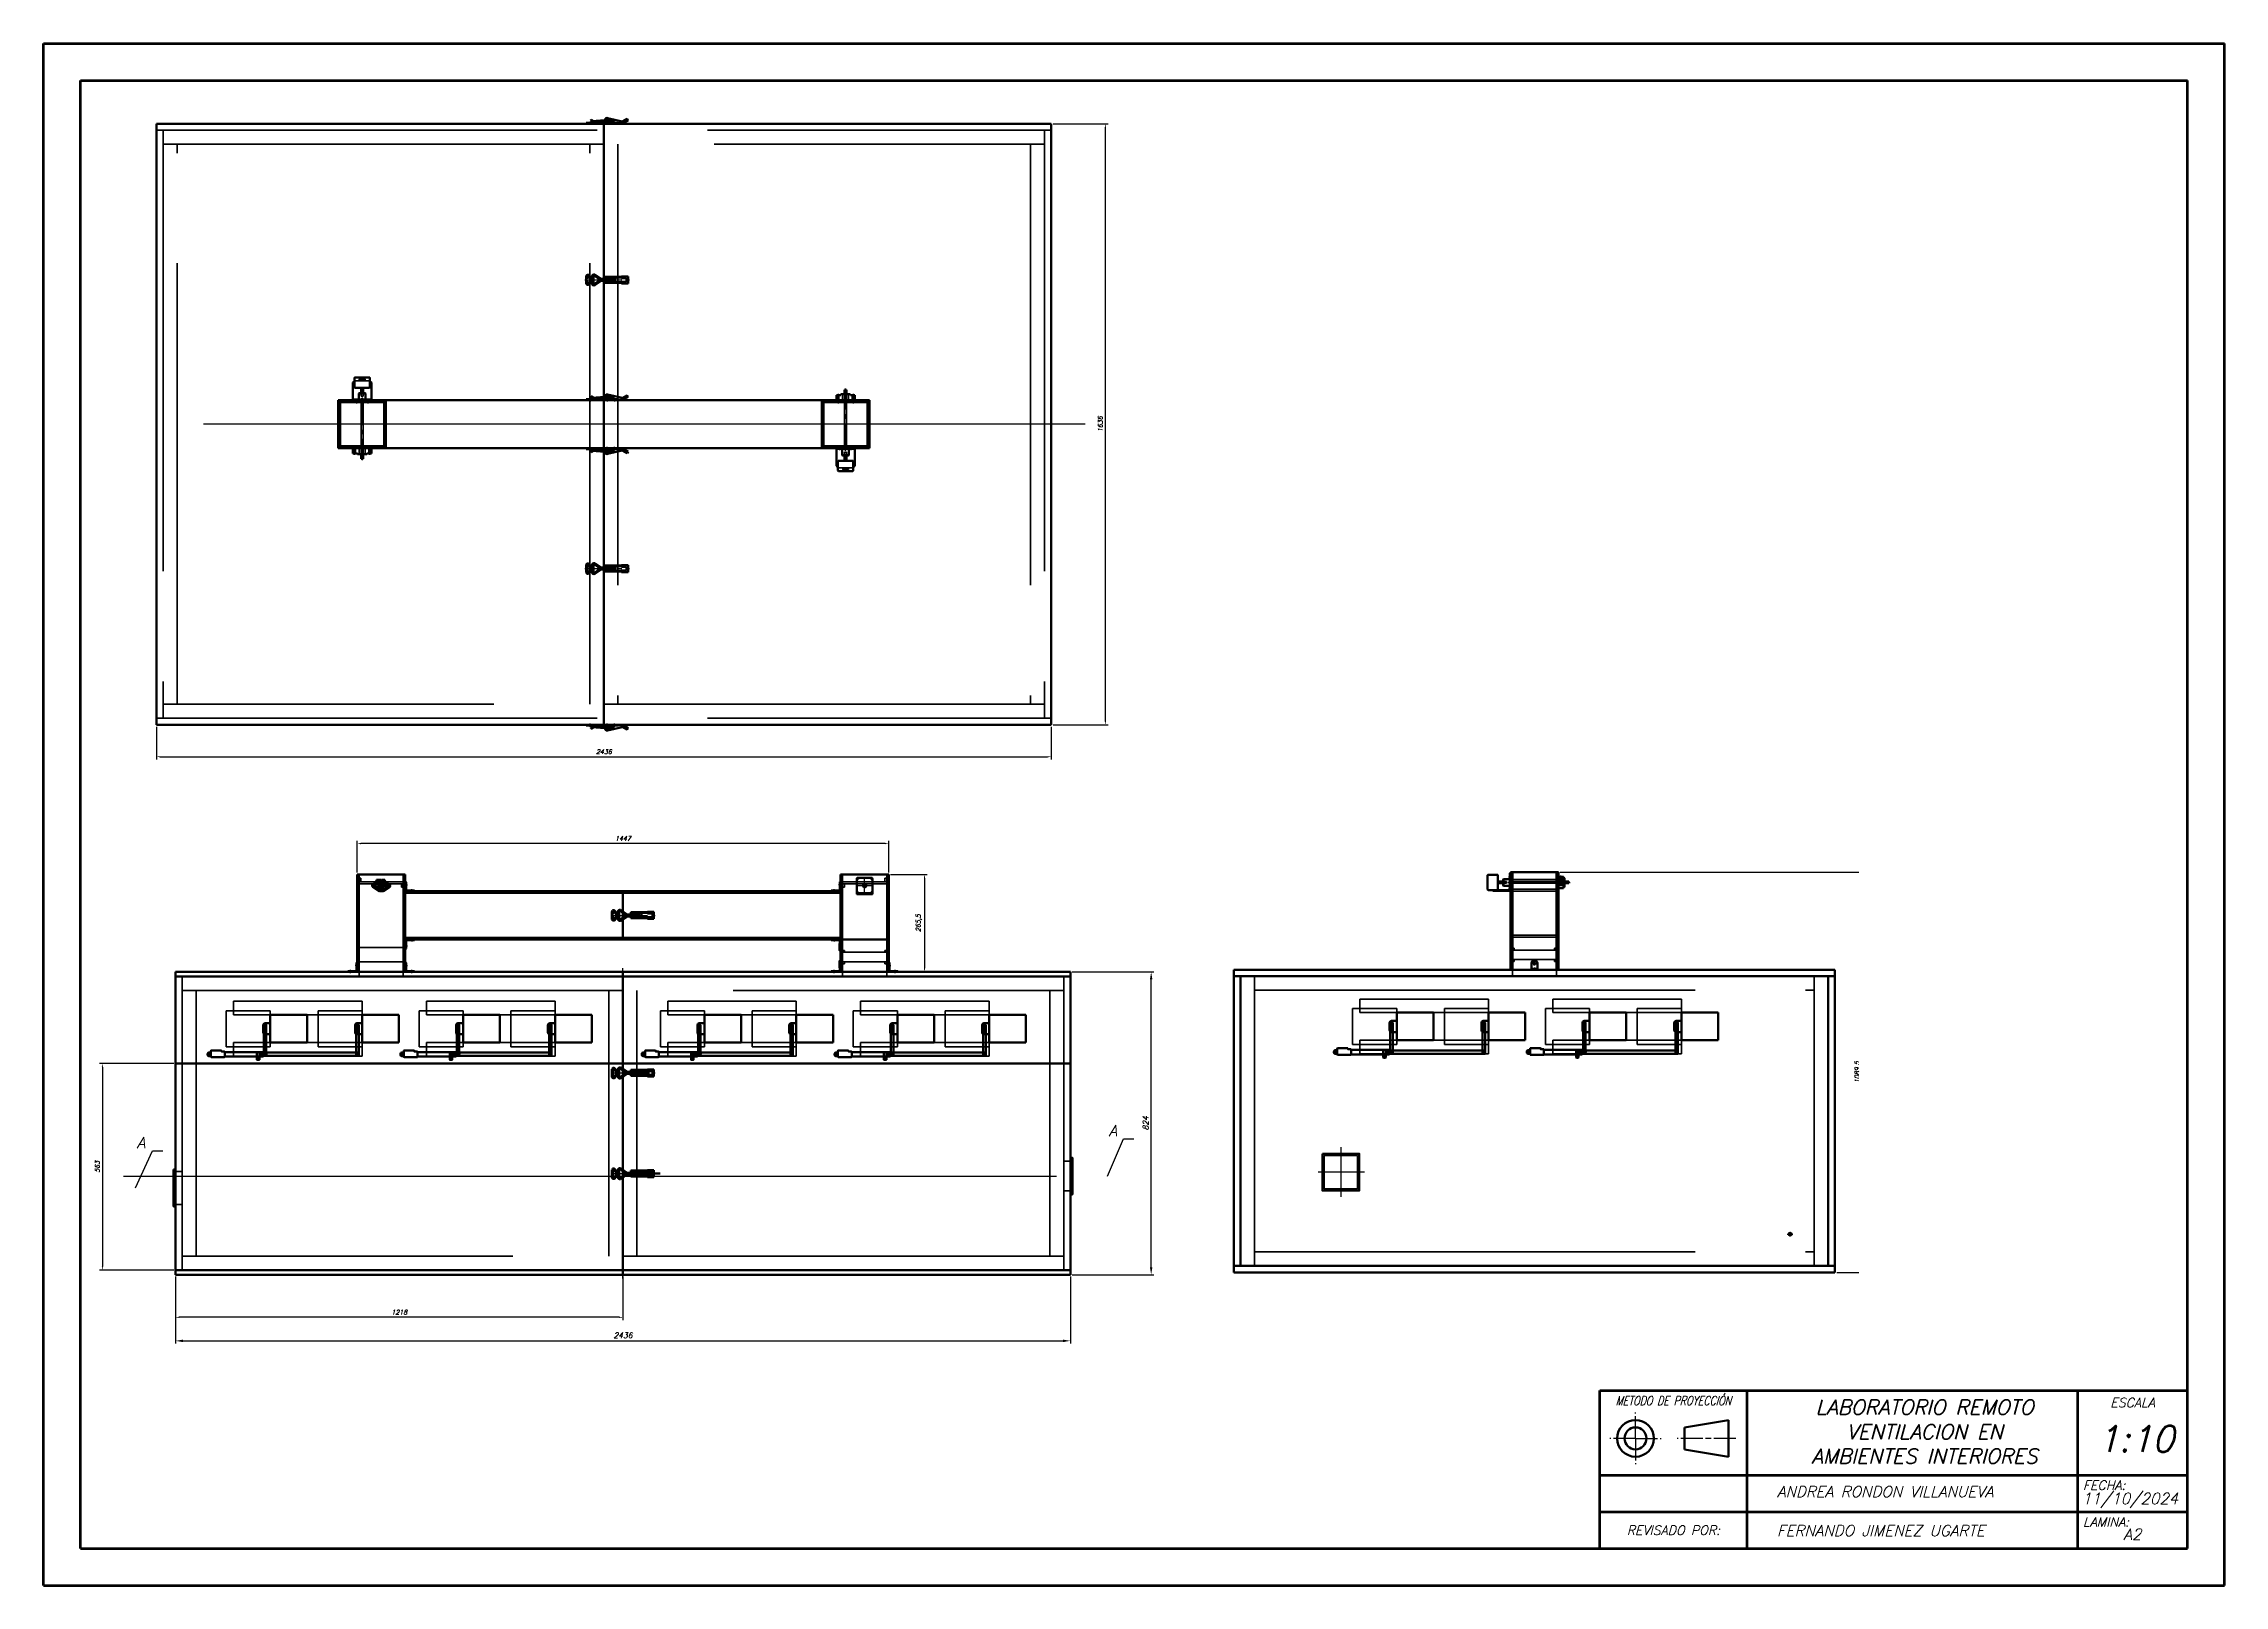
# Paper-space layout 'Ensamble' of a CAD drawing. Header units: millimetres. Extents: x -156 to 438, y 16 to 435.
# The model-space entities are those that its viewports show. They can reach past a viewport. Long polylines and large blocks are cut down to what shows.
import ezdxf

# ---------------------------------------------------------------- set-up
doc = ezdxf.new("R2010")
doc.units = ezdxf.units.MM
for name, pattern in [('ACAD_ISO02W100', [15, 12, -3]), ('ACAD_ISO08W100', [36, 24, -3, 6, -3]), ('CENTER', [50.8, 31.75, -6.35, 6.35, -6.35]), ('CENTER2', [1.125, 0.75, -0.125, 0.125, -0.125]), ('DASHDOTX2', [50.8, 25.4, -12.7, 0, -12.7])]:
    doc.linetypes.add(name, pattern=pattern)
for name, color, linetype, lineweight in [('ACABADO', 7, 'Continuous', 50), ('CORTE', 6, 'DASHDOTX2', 25), ('EJES', 1, 'ACAD_ISO08W100', 25), ('HIDDEN', 4, 'Continuous', 9), ('MARCO', 5, 'Continuous', 53), ('OCULTA', 3, 'ACAD_ISO02W100', 35), ('TEXTO', 1, 'Continuous', 35)]:
    doc.layers.add(name, color=color, linetype=linetype, lineweight=lineweight)
doc.layers.get('HIDDEN').off()
doc.styles.add('COMP', font='romans.shx', dxfattribs={"width": 0.75, "oblique": 15})
doc.styles.add('NORMAL', font='romans.shx', dxfattribs={"oblique": 15})
doc.dimstyles.new('ISO-25', dxfattribs={"dimtxt": 3, "dimasz": 4, "dimexe": 1.5, "dimexo": 1, "dimgap": 1.5, "dimtad": 1, "dimdec": 1, "dimtxsty": 'NORMAL', "dimcen": 0, "dimclrd": 6, "dimclre": 6, "dimclrt": 256, "dimadec": 0, "dimazin": 0, "dimtfac": 1, "dimtdec": 1, "dimtmove": 0, "dimatfit": 3, "dimfxl": 1, "dimlwd": 25, "dimlwe": 25, "dimarcsym": 0})
doc.dimstyles.new('ISO-25 (1-2)', dxfattribs={"dimtxt": 2.5, "dimasz": 2, "dimexe": 1.5, "dimexo": 1, "dimgap": 1.5, "dimtad": 1, "dimdec": 1, "dimtxsty": 'NORMAL', "dimcen": 0, "dimclrd": 6, "dimclre": 6, "dimclrt": 256, "dimadec": 0, "dimazin": 0, "dimtfac": 1, "dimtdec": 1, "dimtmove": 0, "dimatfit": 3, "dimfxl": 1, "dimlwd": 25, "dimlwe": 25, "dimarcsym": 0})

psp = doc.layouts.new('Ensamble')

# ---------------------------------------------------------------- texts
at = {"layer": 'EJES', "attachment_point": 1, "style": 'NORMAL'}
for s, width, insert, char_height in [('\\pxqc;LABORATORIO REMOTO\\PVENTILACION EN AMBIENTES INTERIORES', 70.9894, (320.7, 66.16), 4), ('ANDREA RONDON VILLANUEVA', 72.2477, (316.02, 42.68), 3), ('11/10/2024', 19.6704, (399.04, 40.82), 3), ('FERNANDO JIMENEZ UGARTE', 72.2477, (316.02, 32.08), 3), ('A2', 7.4973, (410.33, 31.07), 3)]:
    psp.add_mtext_dynamic_manual_height_columns(s, width=width, gutter_width=15, heights=[0], dxfattribs=dict(at, insert=insert, char_height=char_height))
at = {"layer": 'EJES', "insert": (403.12, 59.05), "char_height": 7, "attachment_point": 1, "style": 'NORMAL'}
psp.add_mtext('1:10', dxfattribs=at)
at = {"layer": 'TEXTO', "char_height": 2.5}
for s, insert, width, attachment_point, style in [('METODO DE PROYECCIÓN', (287.82, 67.18), 40, 2, 'COMP'), ('ESCALA', (412.82, 66.68), 30, 2, 'NORMAL'), ('FECHA:', (399.32, 44.18), 30, 1, 'NORMAL'), ('LAMINA:', (399.32, 34.18), 30, 1, 'NORMAL')]:
    psp.add_mtext(s, dxfattribs=dict(at, insert=insert, width=width, attachment_point=attachment_point, style=style))
at = {"layer": 'TEXTO', "insert": (287.82, 30.68), "char_height": 2.5, "attachment_point": 5, "style": 'NORMAL'}
psp.add_mtext_dynamic_manual_height_columns('REVISADO POR:', width=40, gutter_width=12.5, heights=[0], dxfattribs=at)

msp = doc.modelspace()

# ---------------------------------------------------------------- texts
at = {"layer": 'EJES', "char_height": 30, "attachment_point": 7, "style": 'NORMAL'}
for insert in [(6657.92, 310.7), (4011.93, 278.2)]:
    msp.add_mtext('A', dxfattribs=dict(at, insert=insert))

# ---------------------------------------------------------------- blocks, each defined once
blk = doc.blocks.new('*D7')
at = {"layer": 'Defpoints', "color": 0, "transparency": 16777216}
for p in [(4117.8, -66.4), (6553.8, -66.4), (6553.8, -246.4)]:
    blk.add_point(p, dxfattribs=at)
at = {"layer": 'TEXTO', "color": 6, "lineweight": 25, "transparency": 16777216}
for p, q in [((4117.8, -71.4), (4117.8, -253.9)), ((6553.8, -71.4), (6553.8, -253.9)), ((4137.8, -246.4), (6533.8, -246.4))]:
    blk.add_line(p, q, dxfattribs=at)
at = {"layer": 'TEXTO', "color": 6, "transparency": 16777216}
for points in [[(4137.8, -243.1), (4137.8, -249.8), (4117.8, -246.4)], [(6533.8, -243.1), (6533.8, -249.8), (6553.8, -246.4)]]:
    blk.add_solid(points, dxfattribs=at)
at = {"layer": 'TEXTO', "transparency": 16777216, "insert": (5335.8, -231.4), "char_height": 15, "attachment_point": 5, "style": 'NORMAL'}
blk.add_mtext('2436', dxfattribs=at)
blk = doc.blocks.new('*D8')
at = {"layer": 'Defpoints', "color": 0, "transparency": 16777216}
for p in [(6553.8, 757.6), (6773.8, 757.6), (6553.8, -66.4)]:
    blk.add_point(p, dxfattribs=at)
at = {"layer": 'TEXTO', "color": 6, "lineweight": 25, "transparency": 16777216}
for p, q in [((6558.8, 757.6), (6781.3, 757.6)), ((6773.8, -46.4), (6773.8, 737.6)), ((6558.8, -66.4), (6781.3, -66.4))]:
    blk.add_line(p, q, dxfattribs=at)
at = {"layer": 'TEXTO', "color": 6, "transparency": 16777216}
for points in [[(6770.5, 737.6), (6777.1, 737.6), (6773.8, 757.6)], [(6770.5, -46.4), (6777.1, -46.4), (6773.8, -66.4)]]:
    blk.add_solid(points, dxfattribs=at)
at = {"layer": 'TEXTO', "transparency": 16777216, "insert": (6758.8, 345.6), "char_height": 15, "attachment_point": 5, "rotation": 90, "style": 'NORMAL'}
blk.add_mtext('824', dxfattribs=at)
blk = doc.blocks.new('*D115')
at = {"layer": 'Defpoints', "color": 0, "transparency": 16777216}
for p in [(4117.8, 508.6), (3918.5, -54.4), (4117.8, -54.4)]:
    blk.add_point(p, dxfattribs=at)
at = {"layer": 'TEXTO', "color": 6, "lineweight": 25, "transparency": 16777216}
for p, q in [((4112.8, 508.6), (3911, 508.6)), ((3918.5, 498.6), (3918.5, -44.4)), ((4112.8, -54.4), (3911, -54.4))]:
    blk.add_line(p, q, dxfattribs=at)
at = {"layer": 'TEXTO', "color": 6, "transparency": 16777216}
for points in [[(3916.9, 498.6), (3920.2, 498.6), (3918.5, 508.6)], [(3916.9, -44.4), (3920.2, -44.4), (3918.5, -54.4)]]:
    blk.add_solid(points, dxfattribs=at)
at = {"layer": 'TEXTO', "transparency": 16777216, "insert": (3904.8, 227.1), "char_height": 12.5, "attachment_point": 5, "rotation": 90, "style": 'NORMAL'}
blk.add_mtext('563', dxfattribs=at)
blk = doc.blocks.new('*U10')
at = {"layer": 'EJES', "color": 0, "linetype": 'CENTER2', "transparency": 16777216}
for p, q in [((-5.6, 0), (-0.4, 0)), ((0, 0.4), (0, 5.6)), ((0.4, 0), (5.6, 0)), ((0, -5.6), (0, -0.4))]:
    blk.add_line(p, q, dxfattribs=at)
at = {"layer": 'EJES', "color": 0, "linetype": 'Continuous', "transparency": 16777216}
for p, q in [((-0.2, 0), (0.2, 0)), ((0, -0.2), (0, 0.2))]:
    blk.add_line(p, q, dxfattribs=at)
blk = doc.blocks.new('*U11')
at = {"layer": 'EJES', "color": 0, "linetype": 'CENTER2', "transparency": 16777216}
for p, q in [((-5.5, 0), (-0.4, 0)), ((0, 0.4), (0, 5.5)), ((0.4, 0), (5.5, 0)), ((0, -5.5), (0, -0.4))]:
    blk.add_line(p, q, dxfattribs=at)
at = {"layer": 'EJES', "color": 0, "linetype": 'Continuous', "transparency": 16777216}
for p, q in [((-0.2, 0), (0.2, 0)), ((0, -0.2), (0, 0.2))]:
    blk.add_line(p, q, dxfattribs=at)
blk = doc.blocks.new('*U12')
at = {"layer": 'EJES', "color": 0, "linetype": 'CENTER2', "transparency": 16777216}
for p, q in [((-5.1, 0), (-0.3, 0)), ((0, 0.3), (0, 5.1)), ((0.3, 0), (5.1, 0)), ((0, -5.1), (0, -0.3))]:
    blk.add_line(p, q, dxfattribs=at)
at = {"layer": 'EJES', "color": 0, "linetype": 'Continuous', "transparency": 16777216}
for p, q in [((-0.2, 0), (0.2, 0)), ((0, -0.2), (0, 0.2))]:
    blk.add_line(p, q, dxfattribs=at)
blk = doc.blocks.new('*U13')
at = {"layer": 'EJES', "color": 0, "linetype": 'CENTER2', "transparency": 16777216}
for p, q in [((-5.6, 0), (-0.8, 0)), ((0, 0.8), (0, 5.6)), ((0.8, 0), (5.6, 0)), ((0, -5.6), (0, -0.8))]:
    blk.add_line(p, q, dxfattribs=at)
at = {"layer": 'EJES', "color": 0, "linetype": 'Continuous', "transparency": 16777216}
for p, q in [((-0.4, 0), (0.4, 0)), ((0, -0.4), (0, 0.4))]:
    blk.add_line(p, q, dxfattribs=at)
blk = doc.blocks.new('LINEAL ACTUATOR 100 mm')
for p, q in [((125, -6.8), (125, 13.5)), ((132.1, 13.5), (132.1, -6.8)), ((131, -7.9), (126.1, -7.9))]:
    blk.add_line(p, q)
for points in [[(-1.4, 12.6), (-5.6, 12.6, 0.276904), (-9.1, 9.2), (-9.1, 5.2, 0.221109), (-5.6, 2.4), (-1.4, 2.4)], [(-1.4, 2.4), (-1.4, 2.4, -0.263959), (0, 1.3), (0, 13, -0.125426), (-1.4, 12.6)], [(36.5, 15, -0.414214), (37.6, 13.9), (37.6, 1.1, -0.414214), (36.5, 0), (1.1, 0, -0.414214), (0, 1.1), (0, 16.9, -0.414214), (1.1, 18), (27.8, 18, -0.414214), (28.9, 16.9), (28.9, 15), (36.5, 15)]]:
    blk.add_lwpolyline(points, format="xyb")
blk.add_lwpolyline([(140.2, 13.6), (37.6, 13.5), (37.6, 1.2), (140.2, 1.2)], close=True)
for points in [[(140.2, 13.5), (141, 13.5, -0.414214), (142.1, 12.4), (142.1, 2.3, -0.414214), (141, 1.2), (140.2, 1.2)], [(142.1, 2.9), (150, 2.9, 0.317191), (150, 12), (142.1, 12)]]:
    blk.add_lwpolyline(points, format="xyb", close=True)
for centre, radius in [((-4.6, 7.5), 2.12), ((136.7, 7.4), 1.64), ((147.4, 7.4), 2.12), ((128.6, -3.7), 2)]:
    blk.add_circle(centre, radius)
for centre, start, end in [((126.1, -6.8), 180, 270), ((131, -6.8), 270, 0)]:
    blk.add_arc(centre, 1.1, start, end)
at = {"layer": 'EJES', "linetype": 'CENTER2'}
for name, p in [('*U10', (-4.6, 7.5)), ('*U11', (128.6, -3.7)), ('*U12', (136.7, 7.4)), ('*U13', (147.4, 7.4))]:
    blk.add_blockref(name, p, dxfattribs=at)
blk = doc.blocks.new('*U119')
at = {"layer": 'EJES', "color": 0, "linetype": 'CENTER2', "transparency": 16777216}
for p, q in [((-5.5, 0), (-0.4, 0)), ((0, 0.4), (0, 5.5)), ((0.4, 0), (5.5, 0)), ((0, -5.5), (0, -0.4))]:
    blk.add_line(p, q, dxfattribs=at)
at = {"layer": 'EJES', "color": 0, "linetype": 'Continuous', "transparency": 16777216}
for p, q in [((-0.2, 0), (0.2, 0)), ((0, -0.2), (0, 0.2))]:
    blk.add_line(p, q, dxfattribs=at)
blk = doc.blocks.new('*U120')
at = {"layer": 'EJES', "color": 0, "linetype": 'CENTER2', "transparency": 16777216}
for p, q in [((-5.5, 0), (-0.4, 0)), ((0, 0.4), (0, 5.5)), ((0.4, 0), (5.5, 0)), ((0, -5.5), (0, -0.4))]:
    blk.add_line(p, q, dxfattribs=at)
at = {"layer": 'EJES', "color": 0, "linetype": 'Continuous', "transparency": 16777216}
for p, q in [((-0.2, 0), (0.2, 0)), ((0, -0.2), (0, 0.2))]:
    blk.add_line(p, q, dxfattribs=at)
blk = doc.blocks.new('*U121')
at = {"layer": 'EJES', "color": 0, "linetype": 'CENTER2', "transparency": 16777216}
for p, q in [((-5.5, 0), (-0.4, 0)), ((0, 0.4), (0, 5.5)), ((0.4, 0), (5.5, 0)), ((0, -5.5), (0, -0.4))]:
    blk.add_line(p, q, dxfattribs=at)
at = {"layer": 'EJES', "color": 0, "linetype": 'Continuous', "transparency": 16777216}
for p, q in [((-0.2, 0), (0.2, 0)), ((0, -0.2), (0, 0.2))]:
    blk.add_line(p, q, dxfattribs=at)
blk = doc.blocks.new('*U122')
at = {"layer": 'EJES', "color": 0, "linetype": 'CENTER2', "transparency": 16777216}
for p, q in [((-5.5, 0), (-0.4, 0)), ((0, 0.4), (0, 5.5)), ((0.4, 0), (5.5, 0)), ((0, -5.5), (0, -0.4))]:
    blk.add_line(p, q, dxfattribs=at)
at = {"layer": 'EJES', "color": 0, "linetype": 'Continuous', "transparency": 16777216}
for p, q in [((-0.2, 0), (0.2, 0)), ((0, -0.2), (0, 0.2))]:
    blk.add_line(p, q, dxfattribs=at)
blk = doc.blocks.new('*U123')
at = {"layer": 'EJES', "color": 0, "linetype": 'CENTER2', "transparency": 16777216}
for p, q in [((-5.5, 0), (-0.4, 0)), ((0, 0.4), (0, 5.5)), ((0.4, 0), (5.5, 0)), ((0, -5.5), (0, -0.4))]:
    blk.add_line(p, q, dxfattribs=at)
at = {"layer": 'EJES', "color": 0, "linetype": 'Continuous', "transparency": 16777216}
for p, q in [((-0.2, 0), (0.2, 0)), ((0, -0.2), (0, 0.2))]:
    blk.add_line(p, q, dxfattribs=at)
blk = doc.blocks.new('*U117')
at = {"layer": 'ACABADO'}
for p, q in [((120, 37.6), (120, 15.1)), ((120, 37.6), (220, 37.6)), ((220, 37.6), (220, -37.4)), ((370, 37.6), (370, 15.1)), ((370, 37.6), (470, 37.6)), ((470, 37.6), (470, -37.4)), ((100.7, 9.9), (100.7, -10.1)), ((105.7, 14.9), (120, 14.9)), ((120, -14.9), (120, 15)), ((350.7, 9.9), (350.7, -10.1)), ((355.7, 14.9), (370, 14.9)), ((370, -14.9), (370, 15)), ((105.7, -15.1), (120, -15.1)), ((120, -14.9), (120, -37.4)), ((355.7, -15.1), (370, -15.1)), ((370, -14.9), (370, -37.4)), ((220, -37.4), (120, -37.4)), ((470, -37.4), (370, -37.4))]:
    blk.add_line(p, q, dxfattribs=at)
for points in [[(102.4, -74.2), (109.1, -74.2), (109.1, 9.9), (102.4, 9.9)], [(354, -74.2), (360.7, -74.2), (360.7, 9.9), (354, 9.9)], [(102.4, -65.1), (360.7, -65.1), (360.7, -74.2), (102.4, -74.2)]]:
    blk.add_lwpolyline(points, close=True, dxfattribs=at)
for centre in [(105.7, 3.8), (357.3, 3.8), (105.7, -6.9), (357.3, -6.9), (357.3, -69.7)]:
    blk.add_circle(centre, 2, dxfattribs=at)
for centre, start, end in [((105.7, 9.9), 90, 180), ((355.7, 9.9), 90, 180), ((105.7, -10.1), 180, 270), ((355.7, -10.1), 180, 270)]:
    blk.add_arc(centre, 5, start, end, dxfattribs=at)
at = {"layer": 'OCULTA'}
for p, q in [((120, 49), (0, 49)), ((0, 49), (0, 43.5)), ((0, -43.5), (0, 43.5)), ((120, 43.5), (120, 49)), ((120, 43.5), (120, -43.5)), ((370, 49), (250, 49)), ((250, 49), (250, 43.5)), ((250, -43.5), (250, 43.5)), ((370, 43.5), (370, 49)), ((370, 43.5), (370, -43.5)), ((0, -43.5), (0, -49)), ((0, -49), (120, -49)), ((120, -49), (120, -43.5)), ((250, -43.5), (250, -49)), ((250, -49), (370, -49)), ((370, -49), (370, -43.5))]:
    blk.add_line(p, q, dxfattribs=at)
for points in [[(20, 74.6), (370, 74.6), (370, 37.6), (20, 37.6)], [(20, -37.4), (370, -37.4), (370, -74.4), (20, -74.4)]]:
    blk.add_lwpolyline(points, close=True, dxfattribs=at)
at = {"layer": 'ACABADO'}
blk.add_blockref('LINEAL ACTUATOR 100 mm', (-41.7, -77.1), dxfattribs=at)
at = {"layer": 'EJES', "linetype": 'CENTER2'}
for name, p in [('*U119', (105.7, 3.8)), ('*U121', (357.3, 3.8)), ('*U120', (105.7, -6.9)), ('*U122', (357.3, -6.9)), ('*U123', (357.3, -69.7))]:
    blk.add_blockref(name, p, dxfattribs=at)
blk = doc.blocks.new('*U118')
at = {"layer": 'EJES', "color": 0, "linetype": 'ByBlock', "lineweight": -2, "transparency": 16777216}
for p in [(0, 0), (525, 0)]:
    blk.add_blockref('*U117', p, dxfattribs=at)
blk = doc.blocks.new('Windows')
at = {"layer": 'EJES'}
blk.add_blockref('*U118', (4255.8, 603), dxfattribs=at)
blk = doc.blocks.new('*D130')
at = {"layer": 'Defpoints', "color": 0, "transparency": 16777216}
for p in [(4117.8, 1595.5), (6553.8, 1595.5), (6553.8, 1508.6)]:
    blk.add_point(p, dxfattribs=at)
at = {"layer": 'TEXTO', "color": 6, "lineweight": 25, "transparency": 16777216}
for p, q in [((4117.8, 1590.5), (4117.8, 1501.1)), ((6553.8, 1590.5), (6553.8, 1501.1)), ((4127.8, 1508.6), (6543.8, 1508.6))]:
    blk.add_line(p, q, dxfattribs=at)
at = {"layer": 'TEXTO', "color": 6, "transparency": 16777216}
for points in [[(4127.8, 1510.3), (4127.8, 1507), (4117.8, 1508.6)], [(6543.8, 1510.3), (6543.8, 1507), (6553.8, 1508.6)]]:
    blk.add_solid(points, dxfattribs=at)
at = {"layer": 'TEXTO', "transparency": 16777216, "insert": (5335.8, 1522.4), "char_height": 12.5, "attachment_point": 5, "style": 'NORMAL'}
blk.add_mtext('2436', dxfattribs=at)
blk = doc.blocks.new('*D131')
at = {"layer": 'Defpoints', "color": 0, "transparency": 16777216}
for p in [(6553.8, 3231.5), (6701.1, 3231.5), (6553.8, 1595.5)]:
    blk.add_point(p, dxfattribs=at)
at = {"layer": 'TEXTO', "color": 6, "lineweight": 25, "transparency": 16777216}
for p, q in [((6558.8, 3231.5), (6708.6, 3231.5)), ((6701.1, 1605.5), (6701.1, 3221.5)), ((6558.8, 1595.5), (6708.6, 1595.5))]:
    blk.add_line(p, q, dxfattribs=at)
at = {"layer": 'TEXTO', "color": 6, "transparency": 16777216}
for points in [[(6699.4, 3221.5), (6702.7, 3221.5), (6701.1, 3231.5)], [(6699.4, 1605.5), (6702.7, 1605.5), (6701.1, 1595.5)]]:
    blk.add_solid(points, dxfattribs=at)
at = {"layer": 'TEXTO', "transparency": 16777216, "insert": (6687.3, 2413.5), "char_height": 12.5, "attachment_point": 5, "rotation": 90, "style": 'NORMAL'}
blk.add_mtext('1636', dxfattribs=at)
blk = doc.blocks.new('*U132')
at = {"layer": 'EJES', "color": 0, "linetype": 'CENTER2', "transparency": 16777216}
blk.add_line((0, -23.1), (0, 23.1), dxfattribs=at)
blk = doc.blocks.new('*U133')
at = {"layer": 'EJES', "color": 0, "linetype": 'CENTER2', "transparency": 16777216}
blk.add_line((-23.1, 0), (23.1, 0), dxfattribs=at)
blk = doc.blocks.new('*U134')
at = {"layer": 'ACABADO'}
blk.add_circle((0, 0), 1, dxfattribs=at)
blk = doc.blocks.new('*U135')
at = {"layer": 'ACABADO', "color": 0, "linetype": 'ByBlock', "lineweight": -2, "transparency": 16777216}
for p, rotation in [((6131.5, 906.8), 180), ((6168.6, 906.8), 90), ((6131.5, 869.6), 269.9999999999999)]:
    blk.add_blockref('*U134', p, dxfattribs=dict(at, rotation=rotation))
blk.add_blockref('*U134', (6168.6, 869.6), dxfattribs=at)
blk = doc.blocks.new('*U136')
at = {"layer": 'EJES', "color": 0, "linetype": 'CENTER2', "transparency": 16777216}
blk.add_line((0, -7), (0, 7), dxfattribs=at)
blk = doc.blocks.new('*U137')
at = {"layer": 'EJES', "color": 0, "linetype": 'CENTER2', "transparency": 16777216}
blk.add_line((0, -7), (0, 7), dxfattribs=at)
blk = doc.blocks.new('*U138')
at = {"layer": 'EJES', "color": 0, "linetype": 'CENTER2', "transparency": 16777216}
blk.add_line((0, 13.25), (0, -13.25), dxfattribs=at)
blk = doc.blocks.new('*U139')
at = {"layer": 'EJES', "color": 0, "linetype": 'CENTER2', "transparency": 16777216}
blk.add_line((0, 13.25), (0, -13.25), dxfattribs=at)
blk = doc.blocks.new('*U140')
at = {"layer": 'EJES', "color": 0, "linetype": 'CENTER2', "transparency": 16777216}
blk.add_line((0, -78.8), (0, 91.1), dxfattribs=at)
blk = doc.blocks.new('*U141')
at = {"layer": 'EJES', "color": 0, "linetype": 'CENTER2', "transparency": 16777216}
blk.add_line((0, 7), (0, -7), dxfattribs=at)
blk = doc.blocks.new('*U142')
at = {"layer": 'EJES', "color": 0, "linetype": 'CENTER2', "transparency": 16777216}
blk.add_line((0, 7), (0, -7), dxfattribs=at)
blk = doc.blocks.new('*U143')
at = {"layer": 'EJES', "color": 0, "linetype": 'CENTER2', "transparency": 16777216}
blk.add_line((0, -13.25), (0, 13.25), dxfattribs=at)
blk = doc.blocks.new('*U144')
at = {"layer": 'EJES', "color": 0, "linetype": 'CENTER2', "transparency": 16777216}
blk.add_line((0, -13.25), (0, 13.25), dxfattribs=at)
blk = doc.blocks.new('*U145')
at = {"layer": 'EJES', "color": 0, "linetype": 'CENTER2', "transparency": 16777216}
blk.add_line((0, 78.8), (0, -91.1), dxfattribs=at)
blk = doc.blocks.new('*U148')
at = {"layer": 'EJES', "color": 0, "linetype": 'CENTER2', "transparency": 16777216}
blk.add_line((-16.5, 0), (13.5, 0), dxfattribs=at)
blk = doc.blocks.new('*U149')
at = {"layer": 'EJES', "color": 0, "linetype": 'CENTER2', "transparency": 16777216}
for p, q in [((-8.5, 0), (-1, 0)), ((0, 1), (0, 8.5)), ((1, 0), (8.5, 0)), ((0, -8.5), (0, -1))]:
    blk.add_line(p, q, dxfattribs=at)
at = {"layer": 'EJES', "color": 0, "linetype": 'Continuous', "transparency": 16777216}
for p, q in [((-0.5, 0), (0.5, 0)), ((0, -0.5), (0, 0.5))]:
    blk.add_line(p, q, dxfattribs=at)
blk = doc.blocks.new('*U150')
at = {"layer": 'EJES', "color": 0, "linetype": 'CENTER2', "transparency": 16777216}
for p, q in [((-6, 0), (-0.5, 0)), ((0, 0.5), (0, 6)), ((0.5, 0), (6, 0)), ((0, -6), (0, -0.5))]:
    blk.add_line(p, q, dxfattribs=at)
at = {"layer": 'EJES', "color": 0, "linetype": 'Continuous', "transparency": 16777216}
for p, q in [((-0.25, 0), (0.25, 0)), ((0, -0.25), (0, 0.25))]:
    blk.add_line(p, q, dxfattribs=at)
blk = doc.blocks.new('*U151')
at = {"layer": 'EJES', "color": 0, "linetype": 'CENTER2', "transparency": 16777216}
for p, q in [((-6, 0), (-0.5, 0)), ((0, 0.5), (0, 6)), ((0.5, 0), (6, 0)), ((0, -6), (0, -0.5))]:
    blk.add_line(p, q, dxfattribs=at)
at = {"layer": 'EJES', "color": 0, "linetype": 'Continuous', "transparency": 16777216}
for p, q in [((-0.25, 0), (0.25, 0)), ((0, -0.25), (0, 0.25))]:
    blk.add_line(p, q, dxfattribs=at)
blk = doc.blocks.new('*D152')
at = {"layer": 'Defpoints', "color": 0, "transparency": 16777216}
for p in [(6059.3, 1023.1), (6059.3, 757.6), (6156.7, 757.6)]:
    blk.add_point(p, dxfattribs=at)
at = {"layer": 'TEXTO', "color": 6, "lineweight": 25, "transparency": 16777216}
for p, q in [((6064.3, 1023.1), (6164.2, 1023.1)), ((6156.7, 1013.1), (6156.7, 767.6)), ((6064.3, 757.6), (6164.2, 757.6))]:
    blk.add_line(p, q, dxfattribs=at)
at = {"layer": 'TEXTO', "color": 6, "transparency": 16777216}
for points in [[(6155, 1013.1), (6158.3, 1013.1), (6156.7, 1023.1)], [(6155, 767.6), (6158.3, 767.6), (6156.7, 757.6)]]:
    blk.add_solid(points, dxfattribs=at)
at = {"layer": 'TEXTO', "transparency": 16777216, "insert": (6141.7, 890.3), "char_height": 12.5, "attachment_point": 5, "rotation": 90, "style": 'NORMAL'}
blk.add_mtext('265,5', dxfattribs=at)
blk = doc.blocks.new('*D153')
at = {"layer": 'Defpoints', "color": 0, "transparency": 16777216}
for p in [(4612.3, 1106.8), (4612.3, 1023.1), (6059.3, 1023.1)]:
    blk.add_point(p, dxfattribs=at)
at = {"layer": 'TEXTO', "color": 6, "lineweight": 25, "transparency": 16777216}
for p, q in [((4612.3, 1028.1), (4612.3, 1114.3)), ((6049.3, 1106.8), (4622.3, 1106.8)), ((6059.3, 1028.1), (6059.3, 1114.3))]:
    blk.add_line(p, q, dxfattribs=at)
at = {"layer": 'TEXTO', "color": 6, "transparency": 16777216}
for points in [[(4622.3, 1108.5), (4622.3, 1105.1), (4612.3, 1106.8)], [(6049.3, 1108.5), (6049.3, 1105.1), (6059.3, 1106.8)]]:
    blk.add_solid(points, dxfattribs=at)
at = {"layer": 'TEXTO', "transparency": 16777216, "insert": (5335.8, 1120.6), "char_height": 12.5, "attachment_point": 5, "style": 'NORMAL'}
blk.add_mtext('1447', dxfattribs=at)
blk = doc.blocks.new('*U154')
at = {"layer": 'EJES', "color": 0, "linetype": 'CENTER', "transparency": 16777216}
blk.add_line((0, -422), (0, 422), dxfattribs=at)
blk = doc.blocks.new('*U157')
at = {"layer": 'EJES', "color": 0, "linetype": 'CENTER2', "transparency": 16777216}
blk.add_line((-7, 0), (7, 0), dxfattribs=at)
blk = doc.blocks.new('*U158')
at = {"layer": 'EJES', "color": 0, "linetype": 'CENTER2', "transparency": 16777216}
blk.add_line((-7, 0), (7, 0), dxfattribs=at)
blk = doc.blocks.new('*U161')
at = {"layer": 'EJES', "color": 0, "linetype": 'CENTER2', "transparency": 16777216}
blk.add_line((-78.8, 0), (91.1, 0), dxfattribs=at)
blk = doc.blocks.new('*D163')
at = {"layer": 'Defpoints', "color": 0, "transparency": 16777216}
for p in [(4117.8, -66.4), (5335.8, -66.4), (4117.8, -182.4)]:
    blk.add_point(p, dxfattribs=at)
at = {"layer": 'TEXTO', "color": 6, "lineweight": 25, "transparency": 16777216}
for p, q in [((4117.8, -71.4), (4117.8, -189.9)), ((5335.8, -71.4), (5335.8, -189.9)), ((5325.8, -182.4), (4127.8, -182.4))]:
    blk.add_line(p, q, dxfattribs=at)
at = {"layer": 'TEXTO', "color": 6, "transparency": 16777216}
for points in [[(4127.8, -180.7), (4127.8, -184.1), (4117.8, -182.4)], [(5325.8, -180.7), (5325.8, -184.1), (5335.8, -182.4)]]:
    blk.add_solid(points, dxfattribs=at)
at = {"layer": 'TEXTO', "transparency": 16777216, "insert": (4726.8, -168.6), "char_height": 12.5, "attachment_point": 5, "style": 'NORMAL'}
blk.add_mtext('1218', dxfattribs=at)
blk = doc.blocks.new('*U172')
at = {"layer": 'EJES', "color": 0, "linetype": 'CENTER2', "transparency": 16777216}
blk.add_line((4.5, 0), (-4.5, 0), dxfattribs=at)
blk = doc.blocks.new('*U169')
at = {"layer": 'EJES', "color": 0, "linetype": 'CENTER2', "transparency": 16777216}
blk.add_line((0, -4.5), (0, 4.5), dxfattribs=at)
blk = doc.blocks.new('L Angle')
at = {"layer": 'ACABADO'}
for p, q in [((5926.3, 782.5), (5926.3, 760.6)), ((5928.3, 783), (5926.8, 783)), ((5902.9, 757.6), (5902.9, 759.1)), ((5903.4, 759.6), (5925.3, 759.6))]:
    blk.add_line(p, q, dxfattribs=at)
for centre, radius, start, end in [((5926.8, 782.5), 0.5, 90, 180), ((5903.4, 759.1), 0.5, 90, 180), ((5925.3, 760.6), 1, 270, 0)]:
    blk.add_arc(centre, radius, start, end, dxfattribs=at)
at = {"layer": 'OCULTA'}
for p, q in [((5907.9, 757.6), (5907.9, 759.6)), ((5912.9, 757.6), (5912.9, 759.6)), ((5928.3, 778), (5926.3, 778)), ((5928.3, 773), (5926.3, 773))]:
    blk.add_line(p, q, dxfattribs=at)
at = {"layer": 'EJES', "linetype": 'CENTER2'}
blk.add_blockref('*U169', (5910.4, 758.6), dxfattribs=at)
blk = doc.blocks.new('L Angle 1')
at = {"layer": 'EJES'}
blk.add_blockref('L Angle', (-5928.3, -757.6), dxfattribs=at)
at = {"layer": 'EJES', "linetype": 'CENTER2'}
blk.add_blockref('*U172', (-1, 17.9), dxfattribs=at)
blk = doc.blocks.new('*U185')
at = {"layer": 'EJES', "color": 0, "linetype": 'CENTER2', "transparency": 16777216}
blk.add_line((-60.1, 0), (61.2, 0), dxfattribs=at)
blk = doc.blocks.new('*U181')
at = {"layer": 'EJES', "color": 0, "linetype": 'CENTER2', "transparency": 16777216}
for p, q in [((-5.1969, 0), (-0.33938, 0)), ((0, 0.33938), (0, 5.1969)), ((0.33938, 0), (5.1969, 0)), ((0, -5.1969), (0, -0.33938))]:
    blk.add_line(p, q, dxfattribs=at)
at = {"layer": 'EJES', "color": 0, "linetype": 'Continuous', "transparency": 16777216}
for p, q in [((-0.16969, 0), (0.16969, 0)), ((0, -0.16969), (0, 0.16969))]:
    blk.add_line(p, q, dxfattribs=at)
blk = doc.blocks.new('*U182')
at = {"layer": 'EJES', "color": 0, "linetype": 'CENTER2', "transparency": 16777216}
for p, q in [((-5.1969, 0), (-0.33938, 0)), ((0, 0.33938), (0, 5.1969)), ((0.33938, 0), (5.1969, 0)), ((0, -5.1969), (0, -0.33938))]:
    blk.add_line(p, q, dxfattribs=at)
at = {"layer": 'EJES', "color": 0, "linetype": 'Continuous', "transparency": 16777216}
for p, q in [((-0.16969, 0), (0.16969, 0)), ((0, -0.16969), (0, 0.16969))]:
    blk.add_line(p, q, dxfattribs=at)
blk = doc.blocks.new('*U183')
at = {"layer": 'EJES', "color": 0, "linetype": 'CENTER2', "transparency": 16777216}
for p, q in [((-5.1969, 0), (-0.33938, 0)), ((0, 0.33938), (0, 5.1969)), ((0.33938, 0), (5.1969, 0)), ((0, -5.1969), (0, -0.33938))]:
    blk.add_line(p, q, dxfattribs=at)
at = {"layer": 'EJES', "color": 0, "linetype": 'Continuous', "transparency": 16777216}
for p, q in [((-0.16969, 0), (0.16969, 0)), ((0, -0.16969), (0, 0.16969))]:
    blk.add_line(p, q, dxfattribs=at)
blk = doc.blocks.new('*U184')
at = {"layer": 'EJES', "color": 0, "linetype": 'CENTER2', "transparency": 16777216}
for p, q in [((-5.1969, 0), (-0.33938, 0)), ((0, 0.33938), (0, 5.1969)), ((0.33938, 0), (5.1969, 0)), ((0, -5.1969), (0, -0.33938))]:
    blk.add_line(p, q, dxfattribs=at)
at = {"layer": 'EJES', "color": 0, "linetype": 'Continuous', "transparency": 16777216}
for p, q in [((-0.16969, 0), (0.16969, 0)), ((0, -0.16969), (0, 0.16969))]:
    blk.add_line(p, q, dxfattribs=at)
blk = doc.blocks.new('Tirador')
at = {"layer": 'ACABADO'}
for p, q in [((-19.9, 10.8), (-19.9, -11)), ((-8.5, 8), (-11.9, 12.5)), ((-4.7, 8), (-8.5, 8)), ((-8.5, 8), (-8.5, -8)), ((-4.7, 10), (-4.7, -10.2)), ((-1, 8.9), (-1, -9.2)), ((-1, 8), (0, 8)), ((0, 8), (0, -8)), ((17.8, 0.1), (2.6, -11.1)), ((2.9, 11.1), (17.8, 0.1)), ((21, 2.7), (3.5, 14.6)), ((21, 2.7), (52.4, 2.7)), ((31.5, 2.7), (31.5, 8.3)), ((31.5, 8.3), (76.4, 8.3)), ((76.4, 6.4), (31.5, 6.4)), ((52.4, 2.7), (52.4, -2.7)), ((60.1, 6.4), (60.1, -6.2)), ((76.4, 9.6), (76.4, 5)), ((94.4, 9.6), (76.4, 9.6)), ((76.4, 5), (90, 5)), ((90, 5), (90, -5)), ((94.4, -9.6), (94.4, 9.6)), ((-8.5, -8), (-12.4, -12.9)), ((-8.5, -8), (-4.7, -8)), ((0, -8), (-1, -8)), ((21, -2.7), (3.5, -14.6)), ((52.4, -2.7), (21, -2.7)), ((31.5, -2.7), (31.5, -8.1)), ((76.4, -6.2), (31.5, -6.2)), ((31.5, -8.1), (76.4, -8.1)), ((90, -5), (76.4, -5)), ((76.4, -5), (76.4, -9.6)), ((76.4, -9.6), (94.4, -9.6))]:
    blk.add_line(p, q, dxfattribs=at)
for centre in [(-15.2, 7.7), (36.3, 0), (54.3, 0), (-15.1, -7.5)]:
    blk.add_circle(centre, 1.7, dxfattribs=at)
for centre, radius, start, end in [((-15.4, 9.5), 4.67, 40.7842, 162.9758), ((1.7, 8.3), 6.58, 73.7397, 165.5431), ((1.7, 8.6), 2.76, 65.6621, 173.9918), ((-15.5, -9.3), 4.72, 201.0633, 311.0429), ((1.7, -8.3), 6.58, 194.4569, 286.2603), ((1.7, -8.5), 2.79, 195.1426, 290.5761)]:
    blk.add_arc(centre, radius, start, end, dxfattribs=at)
at = {"layer": 'EJES', "linetype": 'CENTER2'}
for name, p in [('*U181', (-15.2, 7.7)), ('*U183', (36.3, 0)), ('*U184', (54.3, 0)), ('*U185', (36.7, 0)), ('*U182', (-15.1, -7.5))]:
    blk.add_blockref(name, p, dxfattribs=at)
blk = doc.blocks.new('*U194')
at = {"layer": 'EJES', "color": 0, "linetype": 'CENTER2', "transparency": 16777216}
for p, q in [((-5.58, 0), (-0.416, 0)), ((0, 0.416), (0, 5.58)), ((0.416, 0), (5.58, 0)), ((0, -5.58), (0, -0.416))]:
    blk.add_line(p, q, dxfattribs=at)
at = {"layer": 'EJES', "color": 0, "linetype": 'Continuous', "transparency": 16777216}
for p, q in [((-0.208, 0), (0.208, 0)), ((0, -0.208), (0, 0.208))]:
    blk.add_line(p, q, dxfattribs=at)
blk = doc.blocks.new('*U195')
at = {"layer": 'EJES', "color": 0, "linetype": 'CENTER2', "transparency": 16777216}
for p, q in [((-5.1, 0), (-0.32, 0)), ((0, 0.32), (0, 5.1)), ((0.32, 0), (5.1, 0)), ((0, -5.1), (0, -0.32))]:
    blk.add_line(p, q, dxfattribs=at)
at = {"layer": 'EJES', "color": 0, "linetype": 'Continuous', "transparency": 16777216}
for p, q in [((-0.16, 0), (0.16, 0)), ((0, -0.16), (0, 0.16))]:
    blk.add_line(p, q, dxfattribs=at)
blk = doc.blocks.new('*U196')
at = {"layer": 'EJES', "color": 0, "linetype": 'CENTER2', "transparency": 16777216}
for p, q in [((-5.1, 0), (-0.32, 0)), ((0, 0.32), (0, 5.1)), ((0.32, 0), (5.1, 0)), ((0, -5.1), (0, -0.32))]:
    blk.add_line(p, q, dxfattribs=at)
at = {"layer": 'EJES', "color": 0, "linetype": 'Continuous', "transparency": 16777216}
for p, q in [((-0.16, 0), (0.16, 0)), ((0, -0.16), (0, 0.16))]:
    blk.add_line(p, q, dxfattribs=at)
blk = doc.blocks.new('*U197')
at = {"layer": 'EJES', "color": 0, "linetype": 'CENTER2', "transparency": 16777216}
blk.add_line((0, 4.7), (0, -4.7), dxfattribs=at)
blk = doc.blocks.new('*U198')
at = {"layer": 'EJES', "color": 0, "linetype": 'CENTER2', "transparency": 16777216}
blk.add_line((0, 4.7), (0, -4.7), dxfattribs=at)
blk = doc.blocks.new('*U199')
at = {"layer": 'EJES', "color": 0, "linetype": 'CENTER2', "transparency": 16777216}
blk.add_line((0, 4.7), (0, -4.7), dxfattribs=at)
blk = doc.blocks.new('Tirador - Lado')
at = {"layer": 'ACABADO'}
for p, q in [((0, 2.3), (0, 0)), ((0, 2.3), (15.6, 2.3)), ((0, 0), (16.3, 0)), ((12.2, 9.3), (13.4, 11.1)), ((16.8, 6.1), (12.2, 9.3)), ((13.4, 11.1), (18.6, 7.8)), ((50.8, 9.2), (15.4, 6.5)), ((15.6, 2.3), (50.8, 4.9)), ((50.8, 10.1), (50.8, -0.1)), ((84.9, 2.3), (50.8, 2.3)), ((97.4, 6.3), (57.7, 15.4)), ((62.1, 10.1), (62.1, -0.1)), ((62.1, 4), (98.6, 1.1)), ((84.9, -0.1), (84.9, 2.3)), ((111.6, 13), (100.6, 6.5)), ((100.6, 1.4), (113.9, 9.1)), ((109.8, 11.9), (112, 8)), ((113.9, 9.1), (111.6, 13)), ((50.8, -0.1), (84.9, -0.1))]:
    blk.add_line(p, q, dxfattribs=at)
for centre, radius in [((15.6, 4.4), 2.08), ((56.4, 10.1), 1.6), ((67.4, 8.3), 1.6)]:
    blk.add_circle(centre, radius, dxfattribs=at)
for centre, radius, start, end in [((15.6, 4.4), 4.5, 278.6049, 336.3315), ((15.6, 4.4), 4.5, 31.6539, 48.9612), ((56.5, 9.9), 5.65, 2.7666, 177.2334), ((98.7, 10.5), 4.39, 252.8045, 296.062), ((99.1, 5.2), 4.09, 261.8609, 291.5697)]:
    blk.add_arc(centre, radius, start, end, dxfattribs=at)
at = {"layer": 'OCULTA'}
for p, q in [((9.8, 2.3), (9.8, 0)), ((12.4, 2.3), (12.4, 0)), ((74.4, 11.1), (50.8, 9.2)), ((50.8, 4.9), (74.8, 6.6)), ((54.7, 2.3), (54.7, -0.1)), ((59.8, 2.3), (59.8, -0.1)), ((74.8, 6.6), (74.4, 11.1)), ((74.8, 2.3), (74.8, -0.1)), ((79.8, 2.3), (79.8, -0.1))]:
    blk.add_line(p, q, dxfattribs=at)
blk.add_arc((15.6, 4.4), 4.5, 336.3315, 31.6539, dxfattribs=at)
at = {"layer": 'EJES', "linetype": 'CENTER2'}
for name, p in [('*U194', (15.6, 4.4)), ('*U197', (11.1, 1.2)), ('*U195', (56.4, 10.1)), ('*U198', (57.2, 1.1)), ('*U196', (67.4, 8.3)), ('*U199', (77.3, 1.1))]:
    blk.add_blockref(name, p, dxfattribs=at)
blk = doc.blocks.new('*U205')
at = {"layer": 'EJES', "color": 0, "linetype": 'CENTER2', "transparency": 16777216}
for p, q in [((-7.1, 0), (-0.7, 0)), ((0, 0.7), (0, 7.1)), ((0.7, 0), (7.1, 0)), ((0, -7.1), (0, -0.7))]:
    blk.add_line(p, q, dxfattribs=at)
at = {"layer": 'EJES', "color": 0, "linetype": 'Continuous', "transparency": 16777216}
for p, q in [((-0.4, 0), (0.4, 0)), ((0, -0.4), (0, 0.4))]:
    blk.add_line(p, q, dxfattribs=at)
blk = doc.blocks.new('*U206')
at = {"layer": 'EJES', "color": 0, "linetype": 'CENTER2', "transparency": 16777216}
blk.add_line((0, 4.5), (0, -4.5), dxfattribs=at)
blk = doc.blocks.new('*U207')
at = {"layer": 'EJES', "color": 0, "linetype": 'CENTER2', "transparency": 16777216}
for p, q in [((-6.5, 0), (-0.6, 0)), ((0, 0.6), (0, 6.5)), ((0.6, 0), (6.5, 0)), ((0, -6.5), (0, -0.6))]:
    blk.add_line(p, q, dxfattribs=at)
at = {"layer": 'EJES', "color": 0, "linetype": 'Continuous', "transparency": 16777216}
for p, q in [((-0.3, 0), (0.3, 0)), ((0, -0.3), (0, 0.3))]:
    blk.add_line(p, q, dxfattribs=at)
blk = doc.blocks.new('*D302')
at = {"layer": 'Defpoints', "color": 0, "transparency": 16777216}
for p in [(7915.9, 1023.1), (8668.4, -66.4), (8745.7, -66.4)]:
    blk.add_point(p, dxfattribs=at)
at = {"layer": 'TEXTO', "color": 6, "lineweight": 25, "transparency": 16777216}
for p, q in [((7920.9, 1023.1), (8753.2, 1023.1)), ((8745.7, 1013.1), (8745.7, -56.4)), ((8673.4, -66.4), (8753.2, -66.4))]:
    blk.add_line(p, q, dxfattribs=at)
at = {"layer": 'TEXTO', "color": 6, "transparency": 16777216}
for points in [[(8744, 1013.1), (8747.3, 1013.1), (8745.7, 1023.1)], [(8744, -56.4), (8747.3, -56.4), (8745.7, -66.4)]]:
    blk.add_solid(points, dxfattribs=at)
at = {"layer": 'TEXTO', "transparency": 16777216, "insert": (8730.7, 478.3), "char_height": 12.5, "attachment_point": 5, "rotation": 90, "style": 'NORMAL'}
blk.add_mtext('1089,5', dxfattribs=at)

# ---------------------------------------------------------------- dimensions: what is measured, and where the dimension line sits
at = {"layer": 'TEXTO'}
for base, p1, p2, dimstyle, picture, middle in [((6701.07, 3231.54), (6553.79, 1595.54), (6553.79, 3231.54), 'ISO-25 (1-2)', '*D131', (6687.32, 2413.54)), ((6156.66, 757.58), (6059.29, 1023.08), (6059.29, 757.58), 'ISO-25 (1-2)', '*D152', (6141.72, 890.33)), ((8745.68, -66.42), (7915.94, 1023.08), (8668.44, -66.42), 'ISO-25 (1-2)', '*D302', (8730.74, 478.33)), ((6773.79, 757.58), (6553.79, -66.42), (6553.79, 757.58), 'ISO-25', '*D8', (6758.79, 345.58)), ((3918.54, -54.42), (4117.79, 508.58), (4117.79, -54.42), 'ISO-25 (1-2)', '*D115', (3904.79, 227.08))]:
    dim = msp.add_linear_dim(base=base, p1=p1, p2=p2, angle=90, dimstyle=dimstyle, dxfattribs=at)
    dim.commit()
    dim.dimension.update_dxf_attribs({"geometry": picture, "text_midpoint": middle})
for base, p1, p2, dimstyle, picture, middle in [((6553.79, 1508.64), (4117.79, 1595.54), (6553.79, 1595.54), 'ISO-25 (1-2)', '*D130', (5335.79, 1522.39)), ((4612.29, 1106.81), (6059.29, 1023.08), (4612.29, 1023.08), 'ISO-25 (1-2)', '*D153', (5335.79, 1120.56)), ((6553.79, -246.42), (4117.79, -66.42), (6553.79, -66.42), 'ISO-25', '*D7', (5335.79, -231.42)), ((4117.79, -182.4), (5335.79, -66.42), (4117.79, -66.42), 'ISO-25 (1-2)', '*D163', (4726.79, -168.65))]:
    dim = msp.add_linear_dim(base=base, p1=p1, p2=p2, dimstyle=dimstyle, dxfattribs=at)
    dim.commit()
    dim.dimension.update_dxf_attribs({"geometry": picture, "text_midpoint": middle})

# ---------------------------------------------------------------- linework, layer by layer
at = {"layer": 'ACABADO'}
for p, q in [((6553.79, 3231.54), (4117.79, 3231.54)), ((4117.79, 3231.54), (4117.79, 1595.54)), ((5335.79, 3231.54), (5335.79, 1595.54)), ((6553.79, 1595.54), (6553.79, 3231.54)), ((4652.79, 2527.04), (4656.79, 2531.04)), ((4652.79, 2527.04), (4652.79, 2479.04)), ((4656.79, 2539.39), (4656.79, 2514.26)), ((4697.35, 2540.82), (4658.23, 2540.82)), ((4698.79, 2514.26), (4698.79, 2539.39)), ((4702.79, 2527.04), (4698.79, 2531.04)), ((4702.79, 2479.04), (4702.79, 2527.04)), ((4658.23, 2512.82), (4697.35, 2512.82)), ((4668.79, 2497.54), (4669.79, 2498.54)), ((4668.79, 2480.54), (4668.79, 2497.54)), ((4668.79, 2497.54), (4686.79, 2497.54)), ((4685.79, 2498.54), (4669.79, 2498.54)), ((4675.29, 2498.54), (4675.29, 2512.82)), ((4675.29, 2512.82), (4680.29, 2512.82)), ((4680.29, 2512.82), (4680.29, 2498.54)), ((4686.79, 2497.54), (4685.79, 2498.54)), ((4686.79, 2497.54), (4686.79, 2480.54)), ((5980.79, 2493.04), (5968.79, 2493.04)), ((5980.79, 2493.6), (5980.79, 2493.04)), ((5982.23, 2495.04), (6005.35, 2495.04)), ((5996.29, 2507.36), (5991.29, 2507.36)), ((5991.29, 2507.36), (5991.29, 2495.04)), ((5996.29, 2495.04), (5996.29, 2507.36)), ((6006.79, 2493.6), (6006.79, 2493.04)), ((6006.79, 2493.04), (6018.79, 2493.04)), ((4612.29, 2348.04), (4612.29, 2479.04)), ((4612.29, 2479.04), (5335.79, 2479.04)), ((4617.79, 2353.54), (4617.79, 2473.54)), ((4617.79, 2473.54), (4737.79, 2473.54)), ((4652.79, 2480.54), (4702.79, 2480.54)), ((4652.79, 2479.04), (4702.79, 2479.04)), ((4691.54, 2480.54), (4664.04, 2480.54)), ((4737.79, 2479.04), (4737.79, 2348.04)), ((5335.79, 2479.04), (6059.29, 2479.04)), ((5933.79, 2348.04), (5933.79, 2479.04)), ((5933.79, 2473.54), (6053.79, 2473.54)), ((6053.79, 2473.54), (6053.79, 2353.54)), ((6059.29, 2479.04), (6059.29, 2348.04)), ((5335.79, 2348.04), (4612.29, 2348.04)), ((4737.79, 2353.54), (4617.79, 2353.54)), ((6059.29, 2348.04), (5335.79, 2348.04)), ((6053.79, 2353.54), (5933.79, 2353.54)), ((5968.79, 2348.04), (5968.79, 2300.04)), ((6018.79, 2348.04), (5968.79, 2348.04)), ((6018.79, 2346.54), (5968.79, 2346.54)), ((5980.04, 2346.54), (6007.54, 2346.54)), ((5984.79, 2329.54), (5984.79, 2346.54)), ((6002.79, 2346.54), (6002.79, 2329.54)), ((6018.79, 2300.04), (6018.79, 2348.04)), ((4664.79, 2334.04), (4652.79, 2334.04)), ((4664.79, 2333.48), (4664.79, 2334.04)), ((4689.35, 2332.04), (4666.23, 2332.04)), ((4675.29, 2332.04), (4675.29, 2319.72)), ((4675.29, 2319.72), (4680.29, 2319.72)), ((4680.29, 2319.72), (4680.29, 2332.04)), ((4690.79, 2333.48), (4690.79, 2334.04)), ((4690.79, 2334.04), (4702.79, 2334.04)), ((5984.79, 2329.54), (5985.79, 2328.54)), ((6002.79, 2329.54), (5984.79, 2329.54)), ((5985.79, 2328.54), (6001.79, 2328.54)), ((5991.29, 2314.26), (5991.29, 2328.54)), ((5996.29, 2328.54), (5996.29, 2314.26)), ((6002.79, 2329.54), (6001.79, 2328.54)), ((5968.79, 2300.04), (5972.79, 2296.04)), ((5972.79, 2312.82), (5972.79, 2287.69)), ((6013.35, 2314.26), (5974.23, 2314.26)), ((5996.29, 2314.26), (5991.29, 2314.26)), ((6014.79, 2287.69), (6014.79, 2312.82)), ((6018.79, 2300.04), (6014.79, 2296.04)), ((5974.23, 2286.26), (6013.35, 2286.26)), ((4117.79, 1595.54), (6553.79, 1595.54)), ((4612.29, 1023.08), (4612.29, 757.58)), ((4612.29, 1023.08), (4743.29, 1023.08)), ((4743.29, 757.58), (4743.29, 1023.08)), ((5928.29, 757.58), (5928.29, 1023.08)), ((6059.29, 1023.08), (5928.29, 1023.08)), ((6059.29, 1023.08), (6059.29, 757.58)), ((7723.15, 1014.65), (7723.15, 975.52)), ((7749.71, 1016.08), (7724.59, 1016.08)), ((7751.15, 975.52), (7751.15, 1014.65)), ((7784.94, 1020.08), (7783.44, 1020.08)), ((7783.44, 974.08), (7783.44, 1020.08)), ((7784.94, 757.58), (7784.94, 1023.08)), ((7915.94, 1023.08), (7784.94, 1023.08)), ((7784.94, 970.08), (7784.94, 1020.08)), ((7790.44, 757.58), (7790.44, 1023.08)), ((7910.44, 1023.08), (7910.44, 757.58)), ((7915.94, 1023.08), (7915.94, 757.58)), ((4672.79, 977.08), (4654.83, 988.82)), ((4666.31, 1000.39), (4655.85, 996.85)), ((4667.79, 1008.08), (4664.79, 1008.08)), ((4664.79, 1008.08), (4664.79, 1000.89)), ((4664.79, 1000.89), (4667.79, 1000.89)), ((4667.79, 1000.39), (4666.31, 1000.39)), ((4667.79, 1008.08), (4667.79, 1000.89)), ((4667.79, 1000.89), (4667.79, 1000.39)), ((4676.79, 1008.08), (4676.79, 1000.52)), ((4676.79, 1006.49), (4678.79, 1006.49)), ((4676.79, 1002.49), (4678.79, 1002.49)), ((4678.79, 1008.08), (4678.79, 1000.52)), ((4682.79, 977.08), (4700.75, 988.82)), ((4687.79, 1008.08), (4687.79, 1000.89)), ((4687.79, 1000.89), (4699.73, 996.85)), ((7751.15, 997.58), (7765.44, 997.58)), ((7751.15, 992.58), (7751.15, 997.58)), ((7765.44, 992.58), (7751.15, 992.58)), ((7766.44, 1004.08), (7765.44, 1003.08)), ((7765.44, 1003.08), (7765.44, 987.08)), ((7766.44, 986.08), (7765.44, 987.08)), ((7766.44, 1004.08), (7783.44, 1004.08)), ((7766.44, 986.08), (7766.44, 1004.08)), ((7783.44, 986.08), (7766.44, 986.08)), ((7783.44, 1008.83), (7783.44, 981.33)), ((7929.94, 1010.58), (7915.94, 1010.58)), ((7929.94, 999.35), (7915.94, 999.35)), ((7929.94, 991.32), (7915.94, 991.32)), ((7929.94, 982.08), (7929.94, 1010.58)), ((7930.5, 1008.08), (7929.94, 1008.08)), ((7931.94, 1006.65), (7931.94, 983.52)), ((7944.26, 997.58), (7931.94, 997.58)), ((7931.94, 992.58), (7944.26, 992.58)), ((7944.26, 992.58), (7944.26, 997.58)), ((4743.29, 977.08), (5335.79, 977.08)), ((5928.29, 977.08), (5335.79, 977.08)), ((5335.79, 971.58), (5335.79, 851.58)), ((5335.79, 971.58), (5335.79, 851.58)), ((7724.59, 974.08), (7749.71, 974.08)), ((7736.94, 974.08), (7784.94, 974.08)), ((7737.15, 974.08), (7737.15, 972.08)), ((7737.15, 972.08), (7784.94, 972.08)), ((7780.44, 974.08), (7783.44, 977.08)), ((7929.94, 979.58), (7915.94, 979.58)), ((7930.5, 982.08), (7929.94, 982.08)), ((7929.94, 982.08), (7929.94, 979.58)), ((5335.79, 846.08), (4743.29, 846.08)), ((5335.79, 846.08), (5928.29, 846.08)), ((5928.29, 846.08), (6059.29, 846.08)), ((4117.79, 757.58), (6553.79, 757.58)), ((4117.79, -66.42), (4117.79, 757.58)), ((5335.79, 757.58), (5335.79, -66.42)), ((6553.79, 757.58), (6553.79, -66.42)), ((8668.44, 757.58), (7032.44, 757.58)), ((7032.44, 757.58), (7032.44, -66.42)), ((7858.44, 759.58), (7842.44, 759.58)), ((8668.44, -66.42), (8668.44, 757.58)), ((6553.79, 745.58), (4117.79, 745.58)), ((7032.44, 739.58), (8668.44, 739.58)), ((7050.44, -48.42), (7050.44, 739.58)), ((8650.44, -48.42), (8650.44, 739.58)), ((4117.79, -66.42), (4117.79, 508.58)), ((4117.79, 508.58), (6553.79, 508.58)), ((5335.79, 482.58), (5407.79, 482.58)), ((5335.79, 208.58), (5437.03, 208.58)), ((4117.79, -54.42), (6553.79, -54.42)), ((7032.44, -48.42), (8668.44, -48.42)), ((6553.79, -66.42), (4117.79, -66.42)), ((7032.44, -66.42), (8668.44, -66.42))]:
    msp.add_line(p, q, dxfattribs=at)
for points in [[(4684.67, 2532.64), (4670.91, 2532.64), (4670.91, 2536.57), (4684.67, 2536.57)], [(5986.91, 2294.44), (6000.67, 2294.44), (6000.67, 2290.51), (5986.91, 2290.51)], [(5972.79, 971.58), (6014.99, 971.58), (6014.99, 969.58), (5972.79, 969.58)], [(5928.29, 834.07), (5925.18, 834.07), (5925.18, 816.11), (5928.29, 816.11)], [(5928.29, 787.14), (5925.18, 787.14), (5925.18, 769.19), (5928.29, 769.19)], [(6553.79, 252.08), (6559.29, 252.08), (6559.29, 152.08), (6553.79, 152.08)], [(7273.44, 256.58), (7373.44, 256.58), (7373.44, 156.58), (7273.44, 156.58)], [(4112.29, 219.58), (4117.79, 219.58), (4117.79, 119.58), (4112.29, 119.58)]]:
    msp.add_lwpolyline(points, close=True, dxfattribs=at)
for points in [[(6018.79, 2493.04), (6018.79, 2479.04), (5968.79, 2479.04), (5968.79, 2493.04)], [(4652.79, 2334.04), (4652.79, 2348.04), (4702.79, 2348.04), (4702.79, 2334.04)], [(4676.79, 1008.08), (4667.79, 1008.08)], [(4687.79, 1008.08), (4678.79, 1008.08)], [(4672.79, 977.08), (4682.79, 977.08)]]:
    msp.add_lwpolyline(points, dxfattribs=at)
for points in [[(5974.23, 1013.58), (6013.35, 1013.58, -0.4142136), (6014.79, 1012.15), (6014.79, 973.02, -0.4142136), (6013.35, 971.58), (5974.23, 971.58, -0.4142136), (5972.79, 973.02), (5972.79, 1012.15, -0.4142136)], [(7850.44, 782.98), (7850.44, 782.98, -0.4142136), (7858.44, 774.98), (7858.44, 757.58), (7842.44, 757.58), (7842.44, 774.98, -0.4142136)]]:
    msp.add_lwpolyline(points, format="xyb", close=True, dxfattribs=at)
for centre, radius in [((4657.29, 992.58), 4.5), ((4657.29, 992.58), 2.5), ((4677.79, 992.58), 8), ((4677.79, 992.58), 5), ((4698.29, 992.58), 4.5), ((4698.29, 992.58), 2.5), ((5993.79, 992.58), 5), ((7922.76, 1006.99), 3.6), ((7850.44, 774.98), 3), ((8546.44, 37.58), 4)]:
    msp.add_circle(centre, radius, dxfattribs=at)
for centre, radius, start, end in [((4658.23, 2539.39), 1.44, 90, 180), ((4697.35, 2539.39), 1.44, 0, 90), ((4658.23, 2514.26), 1.44, 180, 270), ((4697.35, 2514.26), 1.44, 270, 0), ((5982.23, 2493.6), 1.44, 90, 180), ((6005.35, 2493.6), 1.44, 0, 90), ((4666.23, 2333.48), 1.44, 180, 270), ((4689.35, 2333.48), 1.44, 270, 0), ((5974.23, 2312.82), 1.44, 90, 180), ((6013.35, 2312.82), 1.44, 0, 90), ((5974.23, 2287.69), 1.44, 180, 270), ((6013.35, 2287.69), 1.44, 270, 0), ((7724.59, 1014.65), 1.44, 90, 180), ((7749.71, 1014.65), 1.44, 0, 90), ((4677.79, 992.58), 13, 143.0936, 85.58827), ((4677.79, 992.58), 13, 94.41173, 140.28486), ((7930.5, 1006.65), 1.44, 0, 90), ((7724.59, 975.52), 1.44, 180, 270), ((7749.71, 975.52), 1.44, 270, 0), ((7930.5, 983.52), 1.44, 270, 0)]:
    msp.add_arc(centre, radius, start, end, dxfattribs=at)
at = {"layer": 'CORTE'}
msp.add_line((3975.75, 202.08), (6695.83, 202.08), dxfattribs=at)
at = {"layer": 'EJES'}
for p, q in [((6645.79, 2413.54), (4025.79, 2413.54)), ((7323.44, 274.15), (7323.44, 139.02)), ((7387.56, 206.58), (7261.87, 206.58)), ((8538.72, 37.58), (8554.15, 37.58)), ((8546.44, 43.27), (8546.44, 31.9))]:
    msp.add_line(p, q, dxfattribs=at)
at = {"layer": 'OCULTA'}
for p, q in [((4117.79, 3213.54), (6553.79, 3213.54)), ((4135.79, 3213.54), (4135.79, 1613.54)), ((6535.79, 3213.54), (6535.79, 1613.54)), ((4135.79, 3175.44), (6535.79, 3175.44)), ((4173.89, 1651.64), (4173.89, 3175.44)), ((5297.69, 1651.64), (5297.69, 3175.44)), ((5373.89, 3175.44), (5373.89, 1651.64)), ((6497.69, 3175.44), (6497.69, 1651.64)), ((4656.79, 2531.04), (4657.79, 2532.04)), ((4697.79, 2532.04), (4657.79, 2532.04)), ((4698.79, 2531.04), (4697.79, 2532.04)), ((4675.29, 2489.82), (4675.29, 2498.54)), ((4680.29, 2498.54), (4680.29, 2489.82)), ((5970.79, 2493.04), (5970.79, 2473.54)), ((5975.79, 2493.04), (5975.79, 2473.54)), ((5985.79, 2473.54), (5985.79, 2495.04)), ((5991.29, 2344.47), (5991.29, 2495.04)), ((5996.29, 2344.47), (5996.29, 2495.04)), ((6001.79, 2495.04), (6001.79, 2473.54)), ((6011.79, 2493.04), (6011.79, 2473.54)), ((6016.79, 2493.04), (6016.79, 2473.54)), ((4612.29, 2473.54), (4617.79, 2473.54)), ((4660.54, 2480.54), (4660.54, 2473.54)), ((4664.04, 2480.54), (4664.04, 2473.54)), ((4668.79, 2474.54), (4668.79, 2480.54)), ((4669.79, 2473.54), (4668.79, 2474.54)), ((4668.79, 2474.54), (4686.79, 2474.54)), ((4685.79, 2473.54), (4669.79, 2473.54)), ((4675.29, 2489.82), (4680.29, 2489.82)), ((4680.29, 2482.61), (4675.29, 2482.61)), ((4675.29, 2482.61), (4675.29, 2332.04)), ((4680.29, 2482.61), (4680.29, 2332.04)), ((4686.79, 2474.54), (4685.79, 2473.54)), ((4686.79, 2480.54), (4686.79, 2474.54)), ((4691.54, 2480.54), (4691.54, 2473.54)), ((4695.04, 2480.54), (4695.04, 2473.54)), ((4737.79, 2473.54), (4743.29, 2473.54)), ((4743.29, 2479.04), (4743.29, 2348.04)), ((5928.29, 2348.04), (5928.29, 2479.04)), ((5928.29, 2473.54), (5933.79, 2473.54)), ((6053.79, 2473.54), (6059.29, 2473.54)), ((4617.79, 2353.54), (4612.29, 2353.54)), ((4654.79, 2334.04), (4654.79, 2353.54)), ((4659.79, 2334.04), (4659.79, 2353.54)), ((4669.79, 2332.04), (4669.79, 2353.54)), ((4685.79, 2353.54), (4685.79, 2332.04)), ((4695.79, 2334.04), (4695.79, 2353.54)), ((4700.79, 2334.04), (4700.79, 2353.54)), ((4743.29, 2353.54), (4737.79, 2353.54)), ((5933.79, 2353.54), (5928.29, 2353.54)), ((5976.54, 2346.54), (5976.54, 2353.54)), ((5980.04, 2346.54), (5980.04, 2353.54)), ((5984.79, 2352.54), (5985.79, 2353.54)), ((6002.79, 2352.54), (5984.79, 2352.54)), ((5984.79, 2346.54), (5984.79, 2352.54)), ((5985.79, 2353.54), (6001.79, 2353.54)), ((6001.79, 2353.54), (6002.79, 2352.54)), ((6002.79, 2352.54), (6002.79, 2346.54)), ((6007.54, 2346.54), (6007.54, 2353.54)), ((6011.04, 2346.54), (6011.04, 2353.54)), ((6059.29, 2353.54), (6053.79, 2353.54)), ((5991.29, 2344.47), (5996.29, 2344.47)), ((5996.29, 2337.26), (5991.29, 2337.26)), ((5991.29, 2328.54), (5991.29, 2337.26)), ((5996.29, 2337.26), (5996.29, 2328.54)), ((5972.79, 2296.04), (5973.79, 2295.04)), ((5973.79, 2295.04), (6013.79, 2295.04)), ((6014.79, 2296.04), (6013.79, 2295.04)), ((6535.79, 1651.64), (4135.79, 1651.64)), ((4117.79, 1613.54), (6553.79, 1613.54)), ((4617.79, 1023.08), (4617.79, 745.58)), ((4737.79, 745.58), (4737.79, 1023.08)), ((5933.79, 745.58), (5933.79, 1023.08)), ((6053.79, 1023.08), (6053.79, 745.58)), ((4617.79, 1012.58), (4622.59, 1012.58)), ((4737.79, 1003.08), (4617.79, 1003.08)), ((4737.79, 997.58), (4617.79, 997.58)), ((4622.59, 1012.58), (4622.59, 1003.08)), ((4667.79, 1006.49), (4676.79, 1006.49)), ((4667.79, 1002.49), (4676.79, 1002.49)), ((4678.79, 1006.49), (4687.79, 1006.49)), ((4678.79, 1002.49), (4687.79, 1002.49)), ((4732.99, 997.58), (4732.99, 988.08)), ((4732.99, 988.08), (4737.79, 988.08)), ((5933.79, 1003.08), (6053.79, 1003.08)), ((5933.79, 997.58), (6053.79, 997.58)), ((5933.79, 988.08), (5938.59, 988.08)), ((5938.59, 988.08), (5938.59, 997.58)), ((6053.79, 1012.58), (6048.99, 1012.58)), ((6048.99, 1012.58), (6048.99, 1003.08)), ((7765.44, 997.58), (7774.15, 997.58)), ((7774.15, 992.58), (7765.44, 992.58)), ((7774.15, 992.58), (7774.15, 997.58)), ((7781.37, 997.58), (7781.37, 992.58)), ((7781.37, 997.58), (7931.94, 997.58)), ((7781.37, 992.58), (7931.94, 992.58)), ((7783.44, 1012.33), (7790.44, 1012.33)), ((7783.44, 1008.83), (7790.44, 1008.83)), ((7783.44, 1004.08), (7789.44, 1004.08)), ((7789.44, 986.08), (7783.44, 986.08)), ((7789.44, 1004.08), (7790.44, 1003.08)), ((7789.44, 986.08), (7789.44, 1004.08)), ((7790.44, 987.08), (7789.44, 986.08)), ((7790.44, 1003.08), (7910.44, 1003.08)), ((7790.44, 1003.08), (7790.44, 987.08)), ((7790.44, 997.58), (7910.44, 997.58)), ((7910.44, 1003.08), (7931.94, 1003.08)), ((7931.94, 987.08), (7910.44, 987.08)), ((4737.79, 977.08), (4743.29, 977.08)), ((4737.79, 971.58), (5335.79, 971.58)), ((5933.79, 971.58), (5335.79, 971.58)), ((5933.79, 977.08), (5928.29, 977.08)), ((7783.44, 981.33), (7790.44, 981.33)), ((7783.44, 977.83), (7790.44, 977.83)), ((7784.94, 977.08), (7915.94, 977.08)), ((7790.44, 971.58), (7910.44, 971.58)), ((5335.79, 851.58), (4737.79, 851.58)), ((4743.29, 846.08), (4737.79, 846.08)), ((5335.79, 851.58), (5933.79, 851.58)), ((5928.29, 846.08), (5933.79, 846.08)), ((7784.94, 846.08), (7915.94, 846.08)), ((7790.44, 851.58), (7910.44, 851.58)), ((5933.79, 815.93), (5938.79, 815.93)), ((5938.79, 815.93), (5938.79, 810.93)), ((6053.79, 815.93), (6048.79, 815.93)), ((6048.79, 815.93), (6048.79, 810.93)), ((7790.44, 815.93), (7795.44, 815.93)), ((7795.44, 815.93), (7795.44, 810.93)), ((7910.44, 815.93), (7905.44, 815.93)), ((7905.44, 815.93), (7905.44, 810.93)), ((5933.79, 810.93), (6053.79, 810.93)), ((6053.79, 784.93), (5933.79, 784.93)), ((5938.79, 779.93), (5938.79, 784.93)), ((6048.79, 779.93), (6048.79, 784.93)), ((7790.44, 810.93), (7910.44, 810.93)), ((7910.44, 784.93), (7790.44, 784.93)), ((7795.44, 779.93), (7795.44, 784.93)), ((7905.44, 779.93), (7905.44, 784.93)), ((5933.79, 779.93), (5938.79, 779.93)), ((6053.79, 779.93), (6048.79, 779.93)), ((7790.44, 779.93), (7795.44, 779.93)), ((7790.44, 739.58), (7790.44, 757.58)), ((7847.44, 759.58), (7847.44, 757.58)), ((7853.44, 759.58), (7853.44, 757.58)), ((7910.44, 779.93), (7905.44, 779.93)), ((7910.44, 757.58), (7910.44, 739.58)), ((4135.79, -54.42), (4135.79, 745.58)), ((6535.79, 745.58), (6535.79, -54.42)), ((7088.54, 739.58), (7088.54, -48.42)), ((8612.34, 739.58), (8612.34, -48.42)), ((4135.79, 707.48), (6535.79, 707.48)), ((4173.89, 707.48), (4173.89, -16.32)), ((5297.69, -16.32), (5297.69, 707.48)), ((5373.89, 707.48), (5373.89, -16.32)), ((6497.69, 707.48), (6497.69, -16.32)), ((7088.54, 701.48), (8612.34, 701.48)), ((6535.79, 242.58), (6553.79, 242.58)), ((4117.79, 214.58), (4135.79, 214.58)), ((6535.79, 161.58), (6553.79, 161.58)), ((4117.79, 124.58), (4135.79, 124.58)), ((6535.79, -16.32), (4135.79, -16.32)), ((7088.54, -10.32), (8612.34, -10.32))]:
    msp.add_line(p, q, dxfattribs=at)
for points in [[(4737.79, 823.93), (4617.79, 823.93), (4617.79, 784.93), (4737.79, 784.93)], [(7278.44, 251.58), (7368.44, 251.58), (7368.44, 161.58), (7278.44, 161.58)]]:
    msp.add_lwpolyline(points, close=True, dxfattribs=at)

# ---------------------------------------------------------------- block references
at = {"layer": 'ACABADO'}
for name, p in [('*U135', (-156.3, 104.38)), ('Tirador', (5325.83, 911.58)), ('Tirador', (5325.83, 482.58)), ('Tirador', (5325.83, 208.58))]:
    msp.add_blockref(name, p, dxfattribs=at)
at = {"layer": 'EJES'}
for name, p in [('Tirador - Lado', (5287.79, 3231.54)), ('Tirador', (5307.68, 2806.39)), ('Tirador - Lado', (5287.79, 2479.04)), ('L Angle 1', (5928.29, 977.08)), ('L Angle 1', (4612.29, 757.58)), ('L Angle 1', (5928.29, 757.58))]:
    msp.add_blockref(name, p, dxfattribs=at)
at = {"layer": 'EJES', "linetype": 'CENTER2'}
for name, p in [('*U138', (5973.29, 2483.29)), ('*U140', (5993.79, 2419.76)), ('*U139', (6014.29, 2483.29)), ('*U142', (4662.29, 2477.04)), ('*U145', (4677.79, 2407.32)), ('*U141', (4693.29, 2477.04)), ('*U144', (4657.29, 2343.79)), ('*U143', (4698.29, 2343.79)), ('*U136', (5978.29, 2350.04)), ('*U137', (6009.29, 2350.04)), ('*U132', (5993.79, 992.58)), ('*U205', (7922.76, 1006.99)), ('*U150', (4657.29, 992.58)), ('*U148', (4677.79, 1004.49)), ('*U149', (4677.79, 992.58)), ('*U151', (4698.29, 992.58)), ('*U133', (5993.79, 992.58)), ('*U161', (7856.65, 995.08)), ('*U157', (7786.94, 1010.58)), ('*U158', (7786.94, 979.58)), ('*U207', (7850.44, 774.98)), ('*U206', (7850.44, 758.58))]:
    msp.add_blockref(name, p, dxfattribs=at)
at = {"layer": 'EJES', "xscale": -1}
for name, p, rotation in [('Tirador - Lado', (5287.79, 2348.04), 180), ('Tirador', (5307.68, 2020.69), 180), ('Tirador - Lado', (5287.79, 1595.54), 180), ('L Angle 1', (4743.29, 846.08), 270)]:
    msp.add_blockref(name, p, dxfattribs=dict(at, rotation=rotation))
for p in [(4743.29, 977.08), (4743.29, 757.58), (6059.29, 757.58)]:
    msp.add_blockref('L Angle 1', p, dxfattribs=at)
at = {"layer": 'EJES', "rotation": 90}
msp.add_blockref('L Angle 1', (5928.29, 846.08), dxfattribs=at)
at = {"layer": 'EJES', "linetype": 'CENTER'}
msp.add_blockref('*U154', (5335.79, 345.58), dxfattribs=at)
at = {"layer": 'TEXTO'}
for p in [(0, 0), (1181.96, 0), (3099.73, 0)]:
    msp.add_blockref('Windows', p, dxfattribs=at)

msp.set_redraw_order([(e.dxf.handle, doc.entitydb.next_handle()) for e in msp.query("TEXT MTEXT ATTDEF DIMENSION ARC_DIMENSION")])  # texts and dimensions are drawn at this point

# ---------------------------------------------------------------- leaders
at = {"layer": 'EJES', "annotation_type": 0, "has_hookline": 1, "hookline_direction": 0, "text_width": 22.86}
for points in [[(6654.92, 202.08), (6698.09, 303.2), (6702.09, 303.2)], [(4008.93, 169.58), (4055.01, 270.7), (4059.01, 270.7)]]:
    msp.add_leader(points, dimstyle='ISO-25', override={"dimscale": 0}, dxfattribs=at)

# ---------------------------------------------------------------- linework, layer by layer
at = {"layer": 'ACABADO'}
for p, q in [((302.85, 60.68), (290.85, 58.68)), ((302.85, 55.68), (302.85, 60.68)), ((290.85, 55.68), (290.85, 58.68)), ((290.85, 55.68), (290.85, 52.68)), ((302.85, 55.68), (302.85, 50.68)), ((302.85, 50.68), (290.85, 52.68))]:
    psp.add_line(p, q, dxfattribs=at)
for radius in [5, 3]:
    psp.add_circle((277.5, 55.68), radius, dxfattribs=at)
at = {"layer": 'EJES', "ltscale": 0.25}
for p, q in [((277.5, 55.68), (277.5, 62.68)), ((277.5, 55.68), (270.5, 55.68)), ((277.5, 55.68), (284.5, 55.68)), ((277.5, 55.68), (277.5, 48.68)), ((304.85, 55.68), (288.85, 55.68))]:
    psp.add_line(p, q, dxfattribs=at)
at = {"layer": 'MARCO'}
for p, q in [((-155.87, 435.26), (437.82, 435.26)), ((-155.87, 15.68), (-155.87, 435.26)), ((437.82, 15.68), (437.82, 435.26)), ((-145.87, 425.26), (427.82, 425.26)), ((-145.87, 25.68), (-145.87, 425.26)), ((427.82, 25.68), (427.82, 425.26)), ((267.82, 68.68), (427.82, 68.68)), ((267.82, 25.68), (267.82, 68.68)), ((307.82, 68.68), (307.82, 25.68)), ((397.82, 68.68), (397.82, 25.68)), ((267.82, 45.68), (427.82, 45.68)), ((267.82, 35.68), (427.82, 35.68)), ((-145.87, 25.68), (427.82, 25.68)), ((-155.87, 15.68), (437.82, 15.68))]:
    psp.add_line(p, q, dxfattribs=at)

psp.set_redraw_order([(e.dxf.handle, doc.entitydb.next_handle()) for e in psp.query("TEXT MTEXT ATTDEF DIMENSION ARC_DIMENSION")])  # texts and dimensions are drawn at this point

# ---------------------------------------------------------------- viewports
at = {"layer": 'HIDDEN'}
for center, size, view_center_point, view_height, status in [((2.68, 327.65), (290.76, 180.5581), (5396.12, 2373.31), 1805.581, 3), ((290.15, 325.41), (263.91, 185.0366), (585.76, 382.99), 902.7209, 5), ((249.66, 159.74), (177.2, 133.3582), (7847.27, 522.61), 1333.5821, 4)]:
    psp.add_viewport(center=center, size=size, view_center_point=view_center_point, view_height=view_height, status=status, dxfattribs=at)
psp.add_viewport(center=(2.68, 150.5), size=(290.76, 151.8244), view_center_point=(5344.14, 436.36), view_height=1518.2438, dxfattribs=at)

doc.saveas('drawing.dxf')
